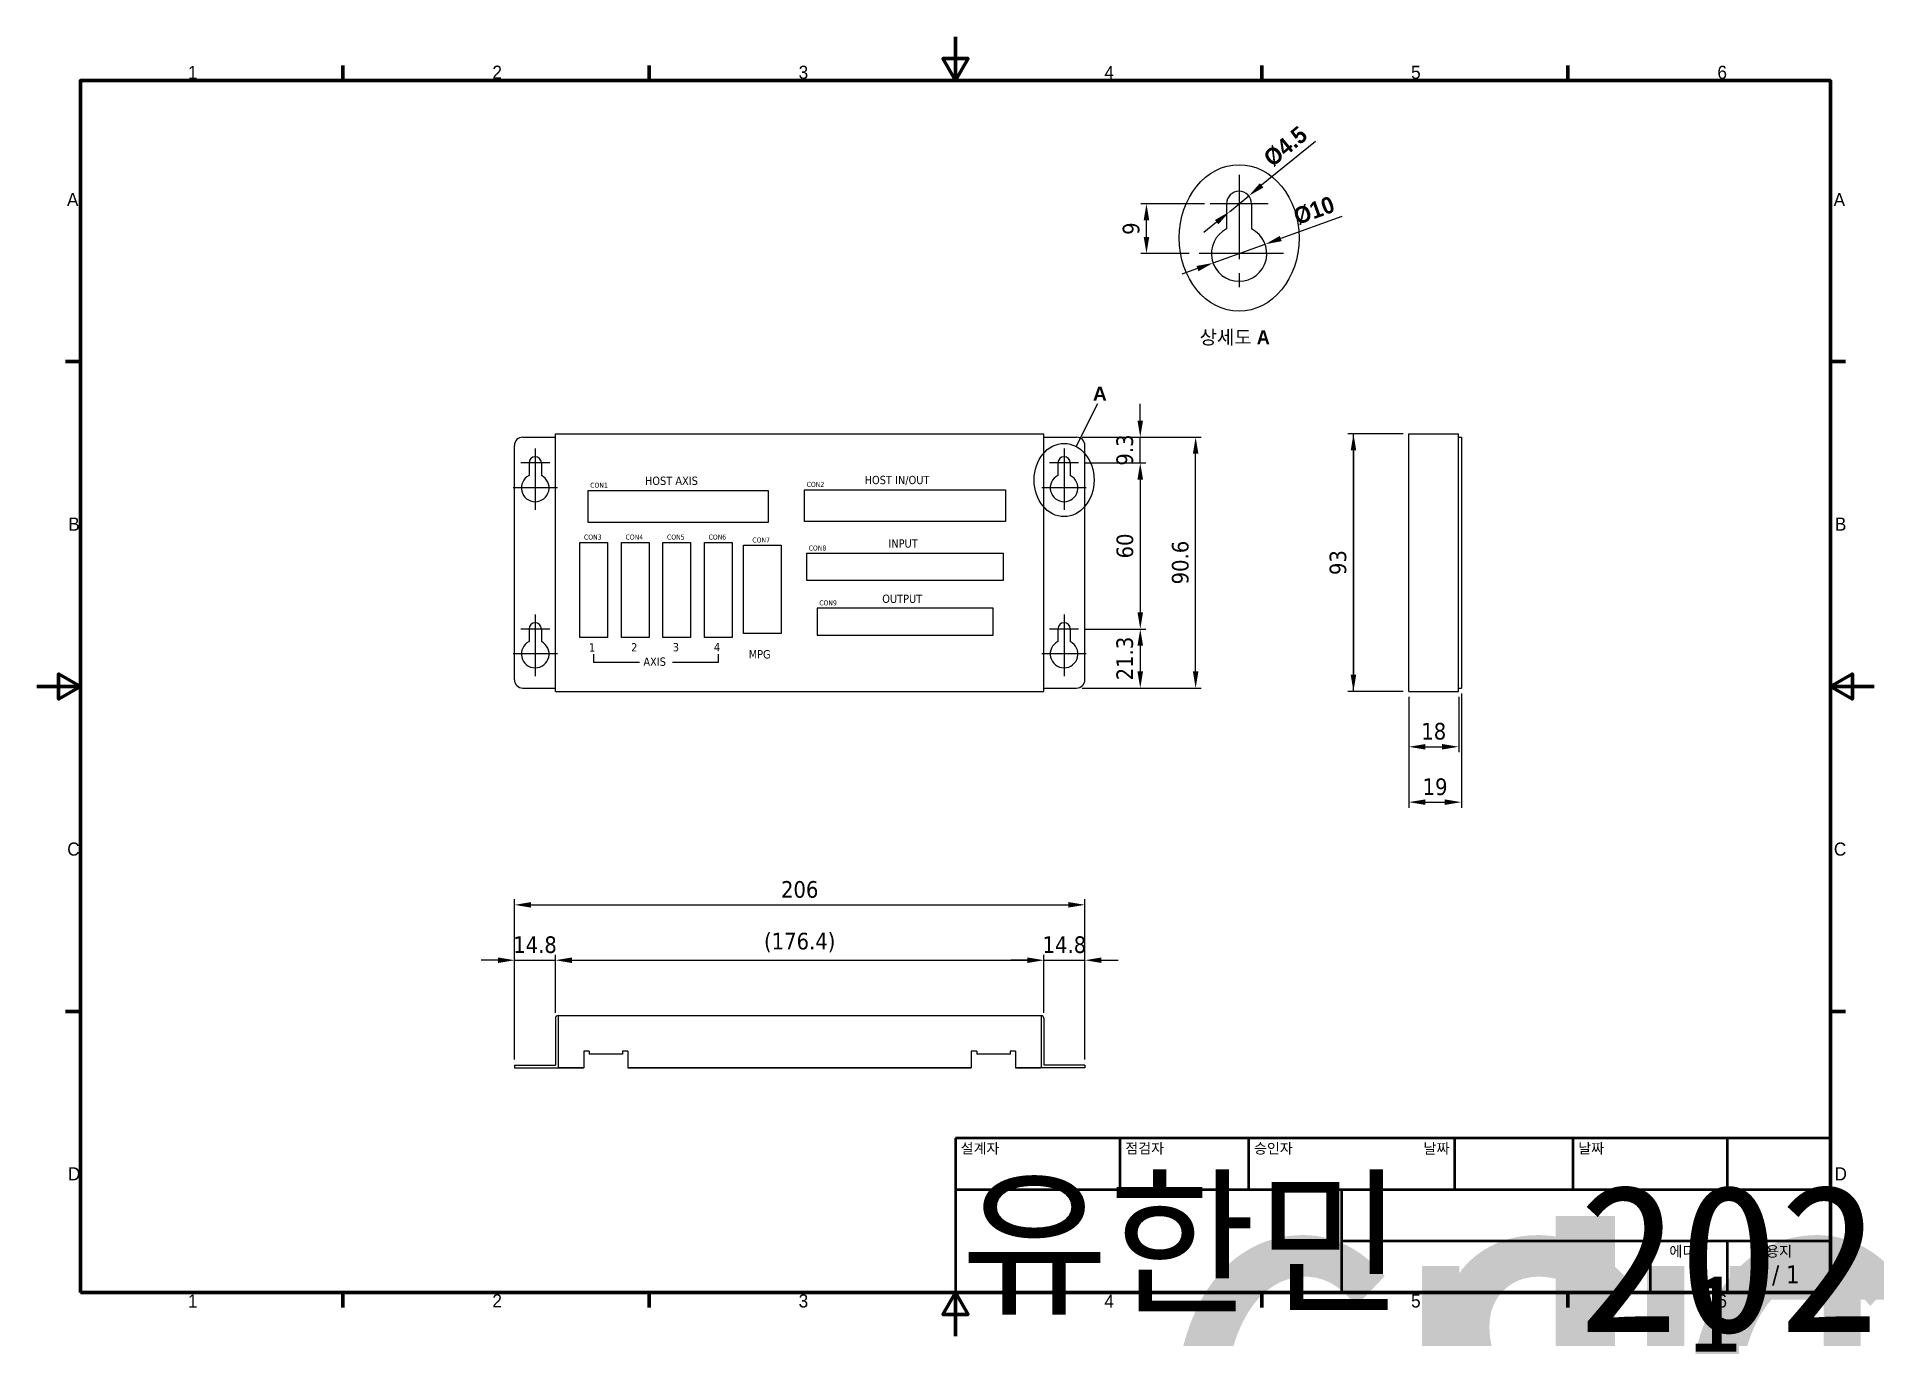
# Model space of a CAD drawing. Header units: millimetres. Extents: x 1742 to 8628, y -315 to 1192.
# Drawn here: x 1742 to 3401, y 19 to 1192 of the extents above; entities that cross this region are included whole.
import ezdxf
from ezdxf.enums import TextEntityAlignment as Align

# ---------------------------------------------------------------- set-up
doc = ezdxf.new("R2018")
doc.units = ezdxf.units.MM
doc.header["$LTSCALE"] = 4
doc.linetypes.add('CENTER2', pattern=[28.575, 19.05, -3.175, 3.175, -3.175])
doc.layers.add('1', color=7, linetype='Continuous')
for name, color, linetype, lineweight in [('Symbols(TOWA_STANDARD_ANSI)', 7, 'Continuous', 25), ('경계(ISO)', 7, 'Continuous', 70), ('제목(ISO)', 7, 'Continuous', 50), ('중심 표식(ISO)', 1, 'CENTER2', 25), ('치수(ISO)', 7, 'Continuous', 25)]:
    doc.layers.add(name, color=color, linetype=linetype, lineweight=lineweight)
doc.styles.add('dim', font='', dxfattribs={"height": 15})
doc.styles.get("Standard").update_dxf_attribs({"font": ''})
doc.styles.add('레이블 문자 (JIS)', font='')
doc.styles.add('주 문자 (ISO)', font='')
doc.styles.add('텍스트 스타일18', font='')
doc.styles.add('텍스트 스타일19', font='')
doc.styles.get('dim').set_extended_font_data('Arial', bold=True)
doc.styles.get('Standard').set_extended_font_data('Tahoma')
doc.styles.get('레이블 문자 (JIS)').set_extended_font_data('Gulim')
doc.styles.get('주 문자 (ISO)').set_extended_font_data('Tahoma')
doc.styles.get('텍스트 스타일18').set_extended_font_data('Tahoma')
doc.styles.get('텍스트 스타일19').set_extended_font_data('Tahoma')
doc.dimstyles.new('dim', dxfattribs={"dimtxt": 15, "dimasz": 15, "dimexe": 5, "dimexo": 5, "dimgap": 6, "dimtad": 1, "dimdec": 4, "dimdsep": 46, "dimtxsty": 'Standard', "dimcen": 0.09, "dimclrd": 1, "dimclre": 1, "dimclrt": 256, "dimadec": 4, "dimazin": 2, "dimtfac": 1, "dimtdec": 4, "dimtmove": 0, "dimatfit": 3, "dimfxl": 1, "dimtolj": 1, "dimtzin": 0, "dimarcsym": 0})

msp = doc.modelspace()

# ---------------------------------------------------------------- texts
at = {"layer": '1', "color": 0}
for s, height, p in [('CON1', 4.5, (2241.53374, 785.21174)), ('HOST AXIS', 7.5, (2290.96769, 787.71443)), ('CON2', 4.5, (2436.95874, 785.96174)), ('HOST IN/OUT', 7.5, (2489.34443, 788.42272)), ('CON3', 4.5, (2235.89452, 738.38674)), ('CON4', 4.5, (2273.39452, 738.38674)), ('CON5', 4.5, (2310.89452, 738.38674)), ('CON6', 4.5, (2348.39452, 738.38674)), ('CON7', 4.5, (2387.94377, 735.73674)), ('CON8', 4.5, (2438.80874, 728.48674)), ('INPUT', 7.5, (2510.81312, 731.12049)), ('CON9', 4.5, (2448.33374, 678.93674)), ('OUTPUT', 7.5, (2505.20841, 681.20665)), ('1', 7.5, (2240.43764, 637.25341)), ('2', 7.5, (2278.48758, 637.36423)), ('AXIS', 7.5, (2289.57024, 624.40609)), ('3', 7.5, (2316.10017, 637.47505)), ('4', 7.5, (2353.2754, 637.58588)), ('MPG', 7.5, (2384.6162, 631.07472))]:
    msp.add_text(s, height=height, dxfattribs=at).set_placement(p)
at = {"layer": 'Symbols(TOWA_STANDARD_ANSI)', "color": 0, "char_height": 12.5, "style": 'dim'}
for s, width, insert, attachment_point in [('{\\fGulim|b1|i0|c129|p50;상세도 A}', 73.4942037, (2791.76336, 927.28621), 1), ('A', 17.7282095, (2708.02157, 876.32093), 3)]:
    msp.add_mtext_dynamic_manual_height_columns(s, width=width, gutter_width=25, heights=[0], dxfattribs=dict(at, insert=insert, attachment_point=attachment_point))

# ---------------------------------------------------------------- blocks, each defined once
blk = doc.blocks.new('*D321')
at = {"layer": 'Defpoints', "color": 0}
for p in [(2836.2, 1048.7), (2818.8, 1034.4)]:
    blk.add_point(p, dxfattribs=at)
at = {"layer": '치수(ISO)', "color": 0, "lineweight": -2}
for p, q in [((2896.4, 1097.9), (2847.8, 1058.2)), ((2818.8, 1034.4), (2836.2, 1048.7)), ((2807.1, 1024.9), (2795.5, 1015.5))]:
    blk.add_line(p, q, dxfattribs=at)
at = {"layer": '치수(ISO)', "color": 0}
for points in [[(2846.2, 1060.1), (2849.4, 1056.2), (2836.2, 1048.7)], [(2808.7, 1023), (2805.6, 1026.9), (2818.8, 1034.4)]]:
    blk.add_solid(points, dxfattribs=at)
at = {"layer": '치수(ISO)', "insert": (2869.4, 1093.2), "char_height": 15, "attachment_point": 5, "rotation": 39.2608}
blk.add_mtext('\\A1;{\\fMS PGothic|b1|i0|c129|p34;%%C4.5}', dxfattribs=at)
blk = doc.blocks.new('*D322')
at = {"layer": 'Defpoints', "color": 0}
for p in [(2851, 1005), (2803.9, 988.1)]:
    blk.add_point(p, dxfattribs=at)
at = {"layer": '치수(ISO)', "color": 0, "lineweight": -2}
for p, q in [((2920.3, 1030), (2865.1, 1010.1)), ((2803.9, 988.1), (2851, 1005)), ((2789.8, 983), (2775.7, 977.9))]:
    blk.add_line(p, q, dxfattribs=at)
at = {"layer": '치수(ISO)', "color": 0}
for points in [[(2864.2, 1012.5), (2865.9, 1007.8), (2851, 1005)], [(2790.7, 980.6), (2789, 985.4), (2803.9, 988.1)]]:
    blk.add_solid(points, dxfattribs=at)
at = {"layer": '치수(ISO)', "insert": (2895.2, 1035.3), "char_height": 15, "attachment_point": 5, "rotation": 19.8142}
blk.add_mtext('\\A1;{\\fMS PGothic|b1|i0|c129|p34;%%C10}', dxfattribs=at)
blk = doc.blocks.new('*D323')
at = {"layer": 'Defpoints', "color": 0}
for p in [(2743.8, 1041.6), (2801.2, 1041.6), (2787.5, 996.6)]:
    blk.add_point(p, dxfattribs=at)
at = {"layer": 'Symbols(TOWA_STANDARD_ANSI)', "lineweight": -2}
for p, q in [((2796.2, 1041.6), (2738.8, 1041.6)), ((2782.5, 996.6), (2738.8, 996.6))]:
    blk.add_line(p, q, dxfattribs=at)
at = {"layer": 'Symbols(TOWA_STANDARD_ANSI)', "color": 0, "lineweight": -2}
blk.add_line((2743.8, 1011.6), (2743.8, 1026.6), dxfattribs=at)
at = {"layer": 'Symbols(TOWA_STANDARD_ANSI)', "color": 0}
for points in [[(2746.3, 1026.6), (2741.3, 1026.6), (2743.8, 1041.6)], [(2741.3, 1011.6), (2746.3, 1011.6), (2743.8, 996.6)]]:
    blk.add_solid(points, dxfattribs=at)
at = {"layer": 'Symbols(TOWA_STANDARD_ANSI)', "insert": (2730, 1019.1), "char_height": 15, "attachment_point": 5, "rotation": 90}
blk.add_mtext('\\A1;9', dxfattribs=at)
blk = doc.blocks.new('*D324')
at = {"layer": 'Defpoints', "color": 0}
for p in [(2980.7, 833.8), (2930.7, 601.3), (2980.7, 601.3)]:
    blk.add_point(p, dxfattribs=at)
at = {"layer": 'Symbols(TOWA_STANDARD_ANSI)', "lineweight": -2}
for p, q in [((2975.7, 833.8), (2925.7, 833.8)), ((2975.7, 601.3), (2925.7, 601.3))]:
    blk.add_line(p, q, dxfattribs=at)
at = {"layer": 'Symbols(TOWA_STANDARD_ANSI)', "color": 0, "lineweight": -2}
blk.add_line((2930.7, 818.8), (2930.7, 616.3), dxfattribs=at)
at = {"layer": 'Symbols(TOWA_STANDARD_ANSI)', "color": 0}
for points in [[(2933.2, 818.8), (2928.2, 818.8), (2930.7, 833.8)], [(2928.2, 616.3), (2933.2, 616.3), (2930.7, 601.3)]]:
    blk.add_solid(points, dxfattribs=at)
at = {"layer": 'Symbols(TOWA_STANDARD_ANSI)', "insert": (2916.8, 717.6), "char_height": 15, "attachment_point": 5, "rotation": 90}
blk.add_mtext('\\A1;93', dxfattribs=at)
blk = doc.blocks.new('*D325')
at = {"layer": 'Defpoints', "color": 0}
for p in [(2680.7, 830.8), (2738.2, 830.8), (2682.5, 807.6)]:
    blk.add_point(p, dxfattribs=at)
at = {"layer": 'Symbols(TOWA_STANDARD_ANSI)', "color": 0, "lineweight": -2}
for p, q in [((2738.2, 845.8), (2738.2, 860.8)), ((2738.2, 807.6), (2738.2, 830.8)), ((2738.2, 792.6), (2738.2, 777.6))]:
    blk.add_line(p, q, dxfattribs=at)
at = {"layer": 'Symbols(TOWA_STANDARD_ANSI)', "lineweight": -2}
for p, q in [((2685.7, 830.8), (2743.2, 830.8)), ((2687.5, 807.6), (2743.2, 807.6))]:
    blk.add_line(p, q, dxfattribs=at)
at = {"layer": 'Symbols(TOWA_STANDARD_ANSI)', "color": 0}
for points in [[(2735.7, 845.8), (2740.7, 845.8), (2738.2, 830.8)], [(2740.7, 792.6), (2735.7, 792.6), (2738.2, 807.6)]]:
    blk.add_solid(points, dxfattribs=at)
at = {"layer": 'Symbols(TOWA_STANDARD_ANSI)', "insert": (2724.3, 819.2), "char_height": 15, "attachment_point": 5, "rotation": 90}
blk.add_mtext('\\A1;9.3', dxfattribs=at)
blk = doc.blocks.new('*D326')
at = {"layer": 'Defpoints', "color": 0}
for p in [(2682.5, 657.6), (2680.7, 604.3), (2738.2, 604.3)]:
    blk.add_point(p, dxfattribs=at)
at = {"layer": 'Symbols(TOWA_STANDARD_ANSI)', "lineweight": -2}
for p, q in [((2687.5, 657.6), (2743.2, 657.6)), ((2685.7, 604.3), (2743.2, 604.3))]:
    blk.add_line(p, q, dxfattribs=at)
at = {"layer": 'Symbols(TOWA_STANDARD_ANSI)', "color": 0, "lineweight": -2}
blk.add_line((2738.2, 642.6), (2738.2, 619.3), dxfattribs=at)
at = {"layer": 'Symbols(TOWA_STANDARD_ANSI)', "color": 0}
for points in [[(2740.7, 642.6), (2735.7, 642.6), (2738.2, 657.6)], [(2735.7, 619.3), (2740.7, 619.3), (2738.2, 604.3)]]:
    blk.add_solid(points, dxfattribs=at)
at = {"layer": 'Symbols(TOWA_STANDARD_ANSI)', "insert": (2724.3, 631), "char_height": 15, "attachment_point": 5, "rotation": 90}
blk.add_mtext('\\A1;21.3', dxfattribs=at)
blk = doc.blocks.new('*D327')
at = {"layer": 'Defpoints', "color": 0}
for p in [(2682.5, 807.6), (2682.5, 657.6), (2738.2, 657.6)]:
    blk.add_point(p, dxfattribs=at)
at = {"layer": 'Symbols(TOWA_STANDARD_ANSI)', "lineweight": -2}
for p, q in [((2687.5, 807.6), (2743.2, 807.6)), ((2687.5, 657.6), (2743.2, 657.6))]:
    blk.add_line(p, q, dxfattribs=at)
at = {"layer": 'Symbols(TOWA_STANDARD_ANSI)', "color": 0, "lineweight": -2}
blk.add_line((2738.2, 792.6), (2738.2, 672.6), dxfattribs=at)
at = {"layer": 'Symbols(TOWA_STANDARD_ANSI)', "color": 0}
for points in [[(2740.7, 792.6), (2735.7, 792.6), (2738.2, 807.6)], [(2735.7, 672.6), (2740.7, 672.6), (2738.2, 657.6)]]:
    blk.add_solid(points, dxfattribs=at)
at = {"layer": 'Symbols(TOWA_STANDARD_ANSI)', "insert": (2724.4, 732.6), "char_height": 15, "attachment_point": 5, "rotation": 90}
blk.add_mtext('\\A1;60', dxfattribs=at)
blk = doc.blocks.new('*D328')
at = {"layer": 'Defpoints', "color": 0}
for p in [(2680.7, 830.8), (2788.2, 830.8), (2680.7, 604.3)]:
    blk.add_point(p, dxfattribs=at)
at = {"layer": 'Symbols(TOWA_STANDARD_ANSI)', "lineweight": -2}
for p, q in [((2685.7, 830.8), (2793.2, 830.8)), ((2685.7, 604.3), (2793.2, 604.3))]:
    blk.add_line(p, q, dxfattribs=at)
at = {"layer": 'Symbols(TOWA_STANDARD_ANSI)', "color": 0, "lineweight": -2}
blk.add_line((2788.2, 619.3), (2788.2, 815.8), dxfattribs=at)
at = {"layer": 'Symbols(TOWA_STANDARD_ANSI)', "color": 0}
for points in [[(2790.7, 815.8), (2785.7, 815.8), (2788.2, 830.8)], [(2785.7, 619.3), (2790.7, 619.3), (2788.2, 604.3)]]:
    blk.add_solid(points, dxfattribs=at)
at = {"layer": 'Symbols(TOWA_STANDARD_ANSI)', "insert": (2774.4, 717.6), "char_height": 15, "attachment_point": 5, "rotation": 90}
blk.add_mtext('\\A1;90.6', dxfattribs=at)
blk = doc.blocks.new('*D329')
at = {"layer": 'Defpoints', "color": 0}
for p in [(2210.2, 358.6), (2210.2, 306.1), (2173.2, 263.9)]:
    blk.add_point(p, dxfattribs=at)
at = {"layer": 'Symbols(TOWA_STANDARD_ANSI)', "color": 0, "lineweight": -2}
for p, q in [((2158.2, 358.6), (2143.2, 358.6)), ((2173.2, 358.6), (2210.2, 358.6)), ((2225.2, 358.6), (2240.2, 358.6))]:
    blk.add_line(p, q, dxfattribs=at)
at = {"layer": 'Symbols(TOWA_STANDARD_ANSI)', "lineweight": -2}
for p, q in [((2173.2, 268.9), (2173.2, 363.6)), ((2210.2, 311.1), (2210.2, 363.6))]:
    blk.add_line(p, q, dxfattribs=at)
at = {"layer": 'Symbols(TOWA_STANDARD_ANSI)', "color": 0}
for points in [[(2158.2, 356.1), (2158.2, 361.1), (2173.2, 358.6)], [(2225.2, 361.1), (2225.2, 356.1), (2210.2, 358.6)]]:
    blk.add_solid(points, dxfattribs=at)
at = {"layer": 'Symbols(TOWA_STANDARD_ANSI)', "insert": (2191.7, 372.5), "char_height": 15, "attachment_point": 5}
blk.add_mtext('\\A1;14.8', dxfattribs=at)
blk = doc.blocks.new('*D330')
at = {"layer": 'Defpoints', "color": 0}
for p in [(2651.2, 358.6), (2210.2, 306.1), (2651.2, 306.1)]:
    blk.add_point(p, dxfattribs=at)
at = {"layer": 'Symbols(TOWA_STANDARD_ANSI)', "lineweight": -2}
for p, q in [((2210.2, 311.1), (2210.2, 363.6)), ((2651.2, 311.1), (2651.2, 363.6))]:
    blk.add_line(p, q, dxfattribs=at)
at = {"layer": 'Symbols(TOWA_STANDARD_ANSI)', "color": 0, "lineweight": -2}
blk.add_line((2225.2, 358.6), (2636.2, 358.6), dxfattribs=at)
at = {"layer": 'Symbols(TOWA_STANDARD_ANSI)', "color": 0}
for points in [[(2225.2, 361.1), (2225.2, 356.1), (2210.2, 358.6)], [(2636.2, 356.1), (2636.2, 361.1), (2651.2, 358.6)]]:
    blk.add_solid(points, dxfattribs=at)
at = {"layer": 'Symbols(TOWA_STANDARD_ANSI)', "insert": (2430.7, 374.5), "char_height": 15, "attachment_point": 5}
blk.add_mtext('\\A1;(176.4)', dxfattribs=at)
blk = doc.blocks.new('*D331')
at = {"layer": 'Defpoints', "color": 0}
for p in [(2688.2, 408.6), (2173.2, 263.9), (2688.2, 263.9)]:
    blk.add_point(p, dxfattribs=at)
at = {"layer": 'Symbols(TOWA_STANDARD_ANSI)', "lineweight": -2}
for p, q in [((2173.2, 268.9), (2173.2, 413.6)), ((2688.2, 268.9), (2688.2, 413.6))]:
    blk.add_line(p, q, dxfattribs=at)
at = {"layer": 'Symbols(TOWA_STANDARD_ANSI)', "color": 0, "lineweight": -2}
blk.add_line((2188.2, 408.6), (2673.2, 408.6), dxfattribs=at)
at = {"layer": 'Symbols(TOWA_STANDARD_ANSI)', "color": 0}
for points in [[(2188.2, 411.1), (2188.2, 406.1), (2173.2, 408.6)], [(2673.2, 406.1), (2673.2, 411.1), (2688.2, 408.6)]]:
    blk.add_solid(points, dxfattribs=at)
at = {"layer": 'Symbols(TOWA_STANDARD_ANSI)', "insert": (2430.7, 422.4), "char_height": 15, "attachment_point": 5}
blk.add_mtext('\\A1;206', dxfattribs=at)
blk = doc.blocks.new('*D332')
at = {"layer": 'Defpoints', "color": 0}
for p in [(2688.2, 358.6), (2651.2, 306.1), (2688.2, 263.9)]:
    blk.add_point(p, dxfattribs=at)
at = {"layer": 'Symbols(TOWA_STANDARD_ANSI)', "color": 0, "lineweight": -2}
for p, q in [((2636.2, 358.6), (2621.2, 358.6)), ((2651.2, 358.6), (2688.2, 358.6)), ((2703.2, 358.6), (2718.2, 358.6))]:
    blk.add_line(p, q, dxfattribs=at)
at = {"layer": 'Symbols(TOWA_STANDARD_ANSI)', "lineweight": -2}
for p, q in [((2651.2, 311.1), (2651.2, 363.6)), ((2688.2, 268.9), (2688.2, 363.6))]:
    blk.add_line(p, q, dxfattribs=at)
at = {"layer": 'Symbols(TOWA_STANDARD_ANSI)', "color": 0}
for points in [[(2636.2, 356.1), (2636.2, 361.1), (2651.2, 358.6)], [(2703.2, 361.1), (2703.2, 356.1), (2688.2, 358.6)]]:
    blk.add_solid(points, dxfattribs=at)
at = {"layer": 'Symbols(TOWA_STANDARD_ANSI)', "insert": (2669.7, 372.5), "char_height": 15, "attachment_point": 5}
blk.add_mtext('\\A1;14.8', dxfattribs=at)
blk = doc.blocks.new('*D333')
at = {"layer": 'Defpoints', "color": 0}
for p in [(2980.7, 601.3), (3025.7, 601.3), (3025.7, 551.3)]:
    blk.add_point(p, dxfattribs=at)
at = {"layer": 'Symbols(TOWA_STANDARD_ANSI)', "lineweight": -2}
for p, q in [((2980.7, 596.3), (2980.7, 546.3)), ((3025.7, 596.3), (3025.7, 546.3))]:
    blk.add_line(p, q, dxfattribs=at)
at = {"layer": 'Symbols(TOWA_STANDARD_ANSI)', "color": 0, "lineweight": -2}
blk.add_line((2995.7, 551.3), (3010.7, 551.3), dxfattribs=at)
at = {"layer": 'Symbols(TOWA_STANDARD_ANSI)', "color": 0}
for points in [[(2995.7, 553.8), (2995.7, 548.8), (2980.7, 551.3)], [(3010.7, 548.8), (3010.7, 553.8), (3025.7, 551.3)]]:
    blk.add_solid(points, dxfattribs=at)
at = {"layer": 'Symbols(TOWA_STANDARD_ANSI)', "insert": (3003.2, 565.2), "char_height": 15, "attachment_point": 5}
blk.add_mtext('\\A1;18', dxfattribs=at)
blk = doc.blocks.new('*D334')
at = {"layer": 'Defpoints', "color": 0}
for p in [(2980.7, 601.3), (3028.2, 604.3), (3028.2, 501.3)]:
    blk.add_point(p, dxfattribs=at)
at = {"layer": 'Symbols(TOWA_STANDARD_ANSI)', "lineweight": -2}
for p, q in [((3028.2, 599.3), (3028.2, 496.3)), ((2980.7, 596.3), (2980.7, 496.3))]:
    blk.add_line(p, q, dxfattribs=at)
at = {"layer": 'Symbols(TOWA_STANDARD_ANSI)', "color": 0, "lineweight": -2}
blk.add_line((2995.7, 501.3), (3013.2, 501.3), dxfattribs=at)
at = {"layer": 'Symbols(TOWA_STANDARD_ANSI)', "color": 0}
for points in [[(2995.7, 503.8), (2995.7, 498.8), (2980.7, 501.3)], [(3013.2, 498.8), (3013.2, 503.8), (3028.2, 501.3)]]:
    blk.add_solid(points, dxfattribs=at)
at = {"layer": 'Symbols(TOWA_STANDARD_ANSI)', "insert": (3004.4, 515.1), "char_height": 15, "attachment_point": 5}
blk.add_mtext('\\A1;19', dxfattribs=at)
blk = doc.blocks.new('경계 Default Border')
at = {"layer": '경계(ISO)'}
for p, q in [((70, 287), (70, 290.4)), ((140, 287), (140, 290.4)), ((280, 287), (280, 290.4)), ((350, 287), (350, 290.4)), ((10, 222.75), (6.6, 222.75)), ((410, 222.75), (413.4, 222.75)), ((10, 74.25), (6.6, 74.25)), ((410, 74.25), (413.4, 74.25)), ((70, 10), (70, 6.6)), ((140, 10), (140, 6.6)), ((280, 10), (280, 6.6)), ((350, 10), (350, 6.6))]:
    blk.add_line(p, q, dxfattribs=at)
at = {"layer": '경계(ISO)', "flags": 128}
for points in [[(210, 297), (210, 287), (207.11, 292), (212.89, 292), (210, 287)], [(10, 10), (10, 287), (410, 287), (410, 10), (10, 10)], [(0, 148.5), (10, 148.5), (5, 151.39), (5, 145.61), (10, 148.5)], [(420, 148.5), (410, 148.5), (415, 151.39), (415, 145.61), (410, 148.5)], [(210, 0), (210, 10), (207.11, 5), (212.89, 5), (210, 10)]]:
    blk.add_lwpolyline(points, dxfattribs=at)
at = {"layer": '경계(ISO)', "char_height": 3, "attachment_point": 7, "style": '레이블 문자 (JIS)'}
for s, insert in [('1', (34.54, 287.33)), ('2', (104.15, 287.4)), ('3', (174.15, 287.33)), ('4', (244.04, 287.33)), ('5', (314.13, 287.33)), ('6', (384.15, 287.33)), ('A', (6.91, 258.29)), ('A', (410.71, 258.29)), ('B', (7.21, 184.12)), ('B', (411.01, 184.12)), ('C', (6.97, 109.8)), ('C', (410.77, 109.8)), ('D', (7.12, 35.62)), ('D', (410.92, 35.62)), ('1', (34.54, 6.53)), ('2', (104.15, 6.6)), ('3', (174.15, 6.53)), ('4', (244.04, 6.53)), ('5', (314.13, 6.53)), ('6', (384.15, 6.53))]:
    blk.add_mtext(s, dxfattribs=dict(at, insert=insert))
blk = doc.blocks.new('제목 블록 ISO')
at = {"layer": '제목(ISO)'}
for p, q in [((270.07, 130), (100.07, 130)), ((100.07, 130), (100.07, 100)), ((132.07, 120), (132.07, 130)), ((157.07, 120), (157.07, 130)), ((197.07, 120), (197.07, 130)), ((220.07, 120), (220.07, 130)), ((250.07, 120), (250.07, 130)), ((270.07, 100), (270.07, 130)), ((100.07, 120), (270.07, 120)), ((175.07, 120), (175.07, 100)), ((270.07, 110), (175.07, 110)), ((235.07, 100), (235.07, 110)), ((250.07, 100), (250.07, 110)), ((100.07, 100), (270.07, 100))]:
    blk.add_line(p, q, dxfattribs=at)
at = {"layer": '제목(ISO)', "style": '텍스트 스타일19'}
for s, p in [('설계자', (101.07, 129)), ('점검자', (133.07, 129)), ('승인자 ', (158.07, 129)), ('날짜', (221.07, 129))]:
    blk.add_text(s, height=2, dxfattribs=at).set_placement(p, align=Align.TOP_LEFT)
at = {"layer": '제목(ISO)', "style": '텍스트 스타일18'}
blk.add_text('날짜', height=2.029, dxfattribs=at).set_placement((196.07, 129), align=Align.TOP_RIGHT)
for s, p in [('에디션', (242.57, 109)), ('용지', (260.07, 109))]:
    blk.add_text(s, height=2.029, dxfattribs=at).set_placement(p, align=Align.TOP_CENTER)
at = {"layer": '제목(ISO)', "style": '주 문자 (ISO)'}
blk.add_text('1 / 1 ', height=3.5, dxfattribs=at).set_placement((260.07, 103.5), align=Align.MIDDLE_CENTER)
at = {"layer": '제목(ISO)', "lineweight": 30, "flags": 104}
for tag, height, p in [('점검자', 3.5, (133.07, 121)), ('엔지니어링_승인자', 3.5, (158.07, 121)), ('작성자', 2.49, (100.84, 122.53)), ('작성_날짜', 2.49, (220.89, 121.88))]:
    blk.add_attdef(tag, text='', height=height, dxfattribs=at).set_placement(p, align=Align.BOTTOM_LEFT)
blk.add_attdef('엔지니어링_승인_날짜', text='', height=2.49, dxfattribs=at).set_placement((196.07, 121), align=Align.BOTTOM_RIGHT)
for tag, p in [('제목', (222.57, 115)), ('회사', (137.41, 109.96)), ('리비전_번호', (242.57, 103.5))]:
    blk.add_attdef(tag, text='', height=3.5, dxfattribs=at).set_placement(p, align=Align.MIDDLE_CENTER)
blk.add_attdef('부품_번호', text='', height=3.5, dxfattribs=at).set_placement((176.07, 105), align=Align.MIDDLE_LEFT)

# ---------------------------------------------------------------- dimensions: what is measured, and where the dimension line sits
at = {"layer": 'Symbols(TOWA_STANDARD_ANSI)', "color": 0}
for base, p1, p2, text, picture, middle in [((2743.7703, 1041.55708), (2787.46188, 996.55708), (2801.21188, 1041.55708), '9', '*D323', (2729.97313, 1019.05708)), ((2788.16223, 830.83251), (2680.66223, 604.33251), (2680.66223, 830.83251), '90.6', '*D328', (2774.35497, 717.58251)), ((2738.16223, 657.58251), (2682.53723, 807.58251), (2682.53723, 657.58251), '60', '*D327', (2724.35497, 732.58251)), ((2738.16223, 604.33251), (2682.53723, 657.58251), (2680.66223, 604.33251), '21.3', '*D326', (2724.34994, 630.95751))]:
    dim = msp.add_linear_dim(base=base, p1=p1, p2=p2, angle=90, text=text, dimstyle='dim', override={"dimclrd": 0, "dimclre": 256}, dxfattribs=at)
    dim.commit()
    dim.dimension.update_dxf_attribs({"geometry": picture, "text_midpoint": middle})
for base, p1, p2, text, picture, middle in [((2738.16223, 830.83251), (2682.53723, 807.58251), (2680.66223, 830.83251), '9.3', '*D325', (2738.16223, 819.20751)), ((2930.66223, 601.33251), (2980.66223, 833.83251), (2980.66223, 601.33251), '93', '*D324', (2930.66223, 717.58251))]:
    dim = msp.add_linear_dim(base=base, p1=p1, p2=p2, angle=90, text=text, dimstyle='dim', override={"dimclrd": 0, "dimclre": 256}, dxfattribs=at)
    dim.commit()
    dim.dimension.update_dxf_attribs({"geometry": picture, "text_midpoint": middle, "dimtype": 160})
for base, p1, p2, text, picture, middle in [((3028.16223, 501.31693), (2980.66223, 601.33251), (3028.16223, 604.33251), '19', '*D334', (3004.41223, 501.31693)), ((2688.16223, 408.63631), (2173.16223, 263.88631), (2688.16223, 263.88631), '206', '*D331', (2430.66223, 408.63631)), ((2210.16223, 358.63631), (2173.16223, 263.88631), (2210.16223, 306.13631), '14.8', '*D329', (2191.66223, 358.63631)), ((2688.16223, 358.63631), (2651.16223, 306.13631), (2688.16223, 263.88631), '14.8', '*D332', (2669.66223, 358.63631))]:
    dim = msp.add_linear_dim(base=base, p1=p1, p2=p2, text=text, dimstyle='dim', override={"dimclrd": 0, "dimclre": 256}, dxfattribs=at)
    dim.commit()
    dim.dimension.update_dxf_attribs({"geometry": picture, "text_midpoint": middle, "dimtype": 160})
for base, p1, p2, text, override, picture, middle in [((3025.66223, 551.33251), (2980.66223, 601.33251), (3025.66223, 601.33251), '18', {"dimclrd": 0, "dimclre": 256}, '*D333', (3003.16223, 565.17502)), ((2651.16223, 358.63631), (2210.16223, 306.13631), (2651.16223, 306.13631), '(176.4)', {"dimclrd": 0, "dimclre": 256, "dimtmove": 1}, '*D330', (2430.66223, 374.549))]:
    dim = msp.add_linear_dim(base=base, p1=p1, p2=p2, text=text, dimstyle='dim', override=override, dxfattribs=at)
    dim.commit()
    dim.dimension.update_dxf_attribs({"geometry": picture, "text_midpoint": middle})
at = {"layer": '치수(ISO)', "color": 0}
for p1, p2, text, picture, middle in [((2818.75132, 1034.4375), (2836.17245, 1048.67666), '{\\fMS PGothic|b1|i0|c129|p34;%%C4.5}', '*D321', (2869.36792, 1093.24468)), ((2803.94196, 988.08282), (2850.98181, 1005.03134), '{\\fMS PGothic|b1|i0|c129|p34;%%C10}', '*D322', (2895.16489, 1035.34487))]:
    dim = msp.add_diameter_dim_2p(p1=p1, p2=p2, text=text, dimstyle='dim', override={"dimclrd": 0}, dxfattribs=at)
    dim.commit()
    dim.dimension.update_dxf_attribs({"geometry": picture, "text_midpoint": middle})

# ---------------------------------------------------------------- linework, layer by layer
at = {"layer": '1', "color": 0}
for p, q in [((2816.21188, 1041.55708), (2816.21188, 1018.88279)), ((2838.71188, 1041.55708), (2838.71188, 1018.88279)), ((2180.66223, 830.83251), (2210.16223, 830.83251)), ((2210.16223, 601.33251), (2210.16223, 833.83251)), ((2210.16223, 833.83251), (2651.16223, 833.83251)), ((2651.16223, 601.33251), (2651.16223, 833.83251)), ((2651.16223, 830.83251), (2680.66223, 830.83251)), ((2930.66223, 601.33251), (2930.66223, 833.83251)), ((2980.66223, 833.83251), (3025.66223, 833.83251)), ((2980.66223, 601.33251), (2980.66223, 833.83251)), ((3025.66223, 601.33251), (3025.66223, 833.83251)), ((3025.66223, 830.83251), (3028.16223, 830.83251)), ((3028.16223, 830.83251), (3028.16223, 604.33251)), ((2173.16223, 611.83251), (2173.16223, 823.33251)), ((2688.16223, 611.83251), (2688.16223, 823.33251)), ((2186.28723, 807.58251), (2186.28723, 796.24537)), ((2197.53723, 807.58251), (2197.53723, 796.24537)), ((2663.78723, 807.58251), (2663.78723, 796.24537)), ((2675.03723, 807.58251), (2675.03723, 796.24537)), ((2186.28723, 657.58251), (2186.28723, 646.24537)), ((2197.53723, 657.58251), (2197.53723, 646.24537)), ((2663.78723, 657.58251), (2663.78723, 646.24537)), ((2675.03723, 657.58251), (2675.03723, 646.24537)), ((2244.66223, 634.83251), (2244.66223, 627.33251)), ((2357.16223, 634.83251), (2357.16223, 627.33251)), ((2285.91223, 627.33251), (2244.66223, 627.33251)), ((2357.16223, 627.33251), (2315.91223, 627.33251)), ((2180.66223, 604.33251), (2210.16223, 604.33251)), ((2210.16223, 601.33251), (2651.16223, 601.33251)), ((2651.16223, 604.33251), (2680.66223, 604.33251)), ((2980.66223, 601.33251), (3025.66223, 601.33251)), ((3025.66223, 604.33251), (3028.16223, 604.33251)), ((2210.16223, 306.13631), (2210.16223, 263.88631)), ((2212.66223, 308.63631), (2648.66223, 308.63631)), ((2212.66223, 308.63631), (2212.66223, 261.38631)), ((2648.66223, 308.63631), (2648.66223, 261.38631)), ((2651.16223, 306.13631), (2651.16223, 263.88631)), ((2235.66223, 276.38631), (2235.66223, 261.38631)), ((2240.66223, 276.38631), (2235.66223, 276.38631)), ((2240.66223, 276.38631), (2240.66223, 273.88631)), ((2270.66223, 273.88631), (2240.66223, 273.88631)), ((2270.66223, 276.38631), (2270.66223, 273.88631)), ((2275.66223, 276.38631), (2270.66223, 276.38631)), ((2275.66223, 276.38631), (2275.66223, 261.38631)), ((2585.66223, 276.38631), (2585.66223, 261.38631)), ((2590.66223, 276.38631), (2585.66223, 276.38631)), ((2590.66223, 276.38631), (2590.66223, 273.88631)), ((2620.66223, 273.88631), (2590.66223, 273.88631)), ((2620.66223, 276.38631), (2620.66223, 273.88631)), ((2625.66223, 276.38631), (2620.66223, 276.38631)), ((2625.66223, 276.38631), (2625.66223, 261.38631)), ((2173.16223, 263.88631), (2173.16223, 261.38631)), ((2173.16223, 263.88631), (2210.16223, 263.88631)), ((2173.16223, 261.38631), (2215.66223, 261.38631)), ((2235.66223, 261.38631), (2212.66223, 261.38631)), ((2213.16223, 261.38631), (2235.66223, 261.38631)), ((2585.66223, 261.38631), (2275.66223, 261.38631)), ((2275.66223, 261.38631), (2585.66223, 261.38631)), ((2580.66223, 261.38631), (2280.66223, 261.38631)), ((2648.66223, 261.38631), (2625.66223, 261.38631)), ((2625.66223, 261.38631), (2648.16223, 261.38631)), ((2688.16223, 261.38631), (2645.66223, 261.38631)), ((2688.16223, 263.88631), (2651.16223, 263.88631)), ((2688.16223, 263.88631), (2688.16223, 261.38631))]:
    msp.add_line(p, q, dxfattribs=at)
for points in [[(2239.71223, 782.65751), (2402.21223, 782.65751), (2402.21223, 753.90751), (2239.71223, 753.90751)], [(2435.13723, 783.40751), (2616.63723, 783.40751), (2616.63723, 754.65751), (2435.13723, 754.65751)], [(2232.16223, 735.83251), (2257.16223, 735.83251), (2257.16223, 649.83251), (2232.16223, 649.83251)], [(2269.66223, 735.83251), (2294.66223, 735.83251), (2294.66223, 649.83251), (2269.66223, 649.83251)], [(2307.16223, 735.83251), (2332.16223, 735.83251), (2332.16223, 649.83251), (2307.16223, 649.83251)], [(2344.66223, 735.83251), (2369.66223, 735.83251), (2369.66223, 649.83251), (2344.66223, 649.83251)], [(2413.91223, 653.68251), (2379.91223, 653.68251), (2379.91223, 733.18251), (2413.91223, 733.18251)], [(2614.78723, 725.93251), (2436.98723, 725.93251), (2436.98723, 701.68251), (2614.78723, 701.68251)], [(2605.26223, 676.38251), (2446.51223, 676.38251), (2446.51223, 652.13251), (2605.26223, 652.13251)]]:
    msp.add_lwpolyline(points, close=True, dxfattribs=at)
for centre, radius, start, end in [((2827.46188, 1041.55708), 11.25, 0, 180), ((2827.46188, 996.55708), 25, 116.74368395, 63.25631605), ((2180.66223, 823.33251), 7.5, 90, 180), ((2680.66223, 823.33251), 7.5, 0, 90), ((2191.91223, 807.58251), 5.625, 0, 180), ((2669.41223, 807.58251), 5.625, 0, 180), ((2191.91223, 785.08251), 12.5, 116.74368395, 63.25631605), ((2669.41223, 785.08251), 12.5, 116.74368395, 63.25631605), ((2191.91223, 657.58251), 5.625, 0, 180), ((2669.41223, 657.58251), 5.625, 0, 180), ((2191.91223, 635.08251), 12.5, 116.74368395, 63.25631605), ((2669.41223, 635.08251), 12.5, 116.74368395, 63.25631605), ((2180.66223, 611.83251), 7.5, 180, 270), ((2680.66223, 611.83251), 7.5, 270, 0), ((2212.66223, 306.13631), 2.5, 90, 180), ((2648.66223, 306.13631), 2.5, 0, 90)]:
    msp.add_arc(centre, radius, start, end, dxfattribs=at)
at = {"layer": 'Symbols(TOWA_STANDARD_ANSI)', "color": 0}
msp.add_line((2680.21943, 822.46233), (2699.94433, 861.22564), dxfattribs=at)
for centre, major_axis in [((2827.46188, 1010.67003), (0, 66.15306)), ((2669.41223, 792.13899), (0, 33.07653))]:
    msp.add_ellipse(centre, major_axis=major_axis, ratio=0.8179962906, dxfattribs=at)
at = {"layer": '중심 표식(ISO)', "color": 0}
for p, q in [((2827.46188, 1067.80708), (2827.46188, 956.55708)), ((2853.71188, 1041.55708), (2801.21188, 1041.55708)), ((2867.46188, 996.55708), (2787.46188, 996.55708)), ((2191.91223, 820.70751), (2191.91223, 765.08251)), ((2669.41223, 820.70751), (2669.41223, 765.08251)), ((2205.03723, 807.58251), (2178.78723, 807.58251)), ((2682.53723, 807.58251), (2656.28723, 807.58251)), ((2211.91223, 785.08251), (2171.91223, 785.08251)), ((2689.41223, 785.08251), (2649.41223, 785.08251)), ((2191.91223, 670.70751), (2191.91223, 615.08251)), ((2669.41223, 670.70751), (2669.41223, 615.08251)), ((2205.03723, 657.58251), (2178.78723, 657.58251)), ((2682.53723, 657.58251), (2656.28723, 657.58251)), ((2211.91223, 635.08251), (2171.91223, 635.08251)), ((2689.41223, 635.08251), (2649.41223, 635.08251))]:
    msp.add_line(p, q, dxfattribs=at)

# ---------------------------------------------------------------- block references
at = {"color": 0, "xscale": 3.95026875, "yscale": 3.95026875, "zscale": 3.95026875}
msp.add_blockref('경계 Default Border', (1741.81975, 19.1109), dxfattribs=at)
at = {"color": 0}
ref = msp.add_blockref('제목 블록 ISO', (2106.30691, -406.12391), dxfattribs=dict(at, xscale=4.647374999999999, yscale=4.647374999999999, zscale=4.647374999999999))
lines = msp.add_mtext('{\\f굴림|b0|i0|c129|p50;LITE EXTENTION BD}', dxfattribs={"layer": '제목(ISO)', "insert": (3066.52601, 127.65539), "char_height": 436.85325, "attachment_point": 1})
ref.add_attrib('TITLE', '', (3066.52601, 127.65539), dxfattribs={"flags": 104}).embed_mtext(lines)
lines = msp.add_mtext('{\\f굴림|b0|i0|c129|p50;LITE EXTENTION BD}', dxfattribs={"layer": '제목(ISO)', "insert": (2963.29535, 82.61377), "char_height": 274.195125, "attachment_point": 1})
ref.add_attrib('PART_NUMBER', '', (2963.29535, 82.61377), dxfattribs={"flags": 104}).embed_mtext(lines)
lines = msp.add_mtext('CSCAM', dxfattribs={"layer": '제목(ISO)', "insert": (2744.92364, 104.89291), "char_height": 341.01479, "attachment_point": 1})
ref.add_attrib('COMPANY', '', (2744.92364, 104.89291), dxfattribs={"flags": 104}).embed_mtext(lines)
lines = msp.add_mtext('{\\f굴림|b0|i0|c129|p50;유한민}', dxfattribs={"layer": '제목(ISO)', "insert": (2576.02356, 156.20846), "char_height": 106.2999437, "attachment_point": 1})
ref.add_attrib('AUTHOR', '', (2576.02356, 156.20846), dxfattribs={"flags": 104}).embed_mtext(lines)
lines = msp.add_mtext('2026-07-29', dxfattribs={"layer": '제목(ISO)', "insert": (3133.70856, 156.20846), "char_height": 133.224089, "attachment_point": 1})
ref.add_attrib('CREATION_DATE', '', (3133.70856, 156.20846), dxfattribs={"flags": 104}).embed_mtext(lines)
lines = msp.add_mtext('1', dxfattribs={"layer": '제목(ISO)', "insert": (3233.62713, 74.8794), "char_height": 69.71062, "attachment_point": 1})
ref.add_attrib('REVISION_NUMBER', '', (3233.62713, 74.8794), dxfattribs={"flags": 104}).embed_mtext(lines)

msp.set_redraw_order([(e.dxf.handle, doc.entitydb.next_handle()) for e in msp.query("TEXT MTEXT ATTDEF DIMENSION ARC_DIMENSION")])  # texts and dimensions are drawn at this point

doc.saveas('drawing.dxf')
